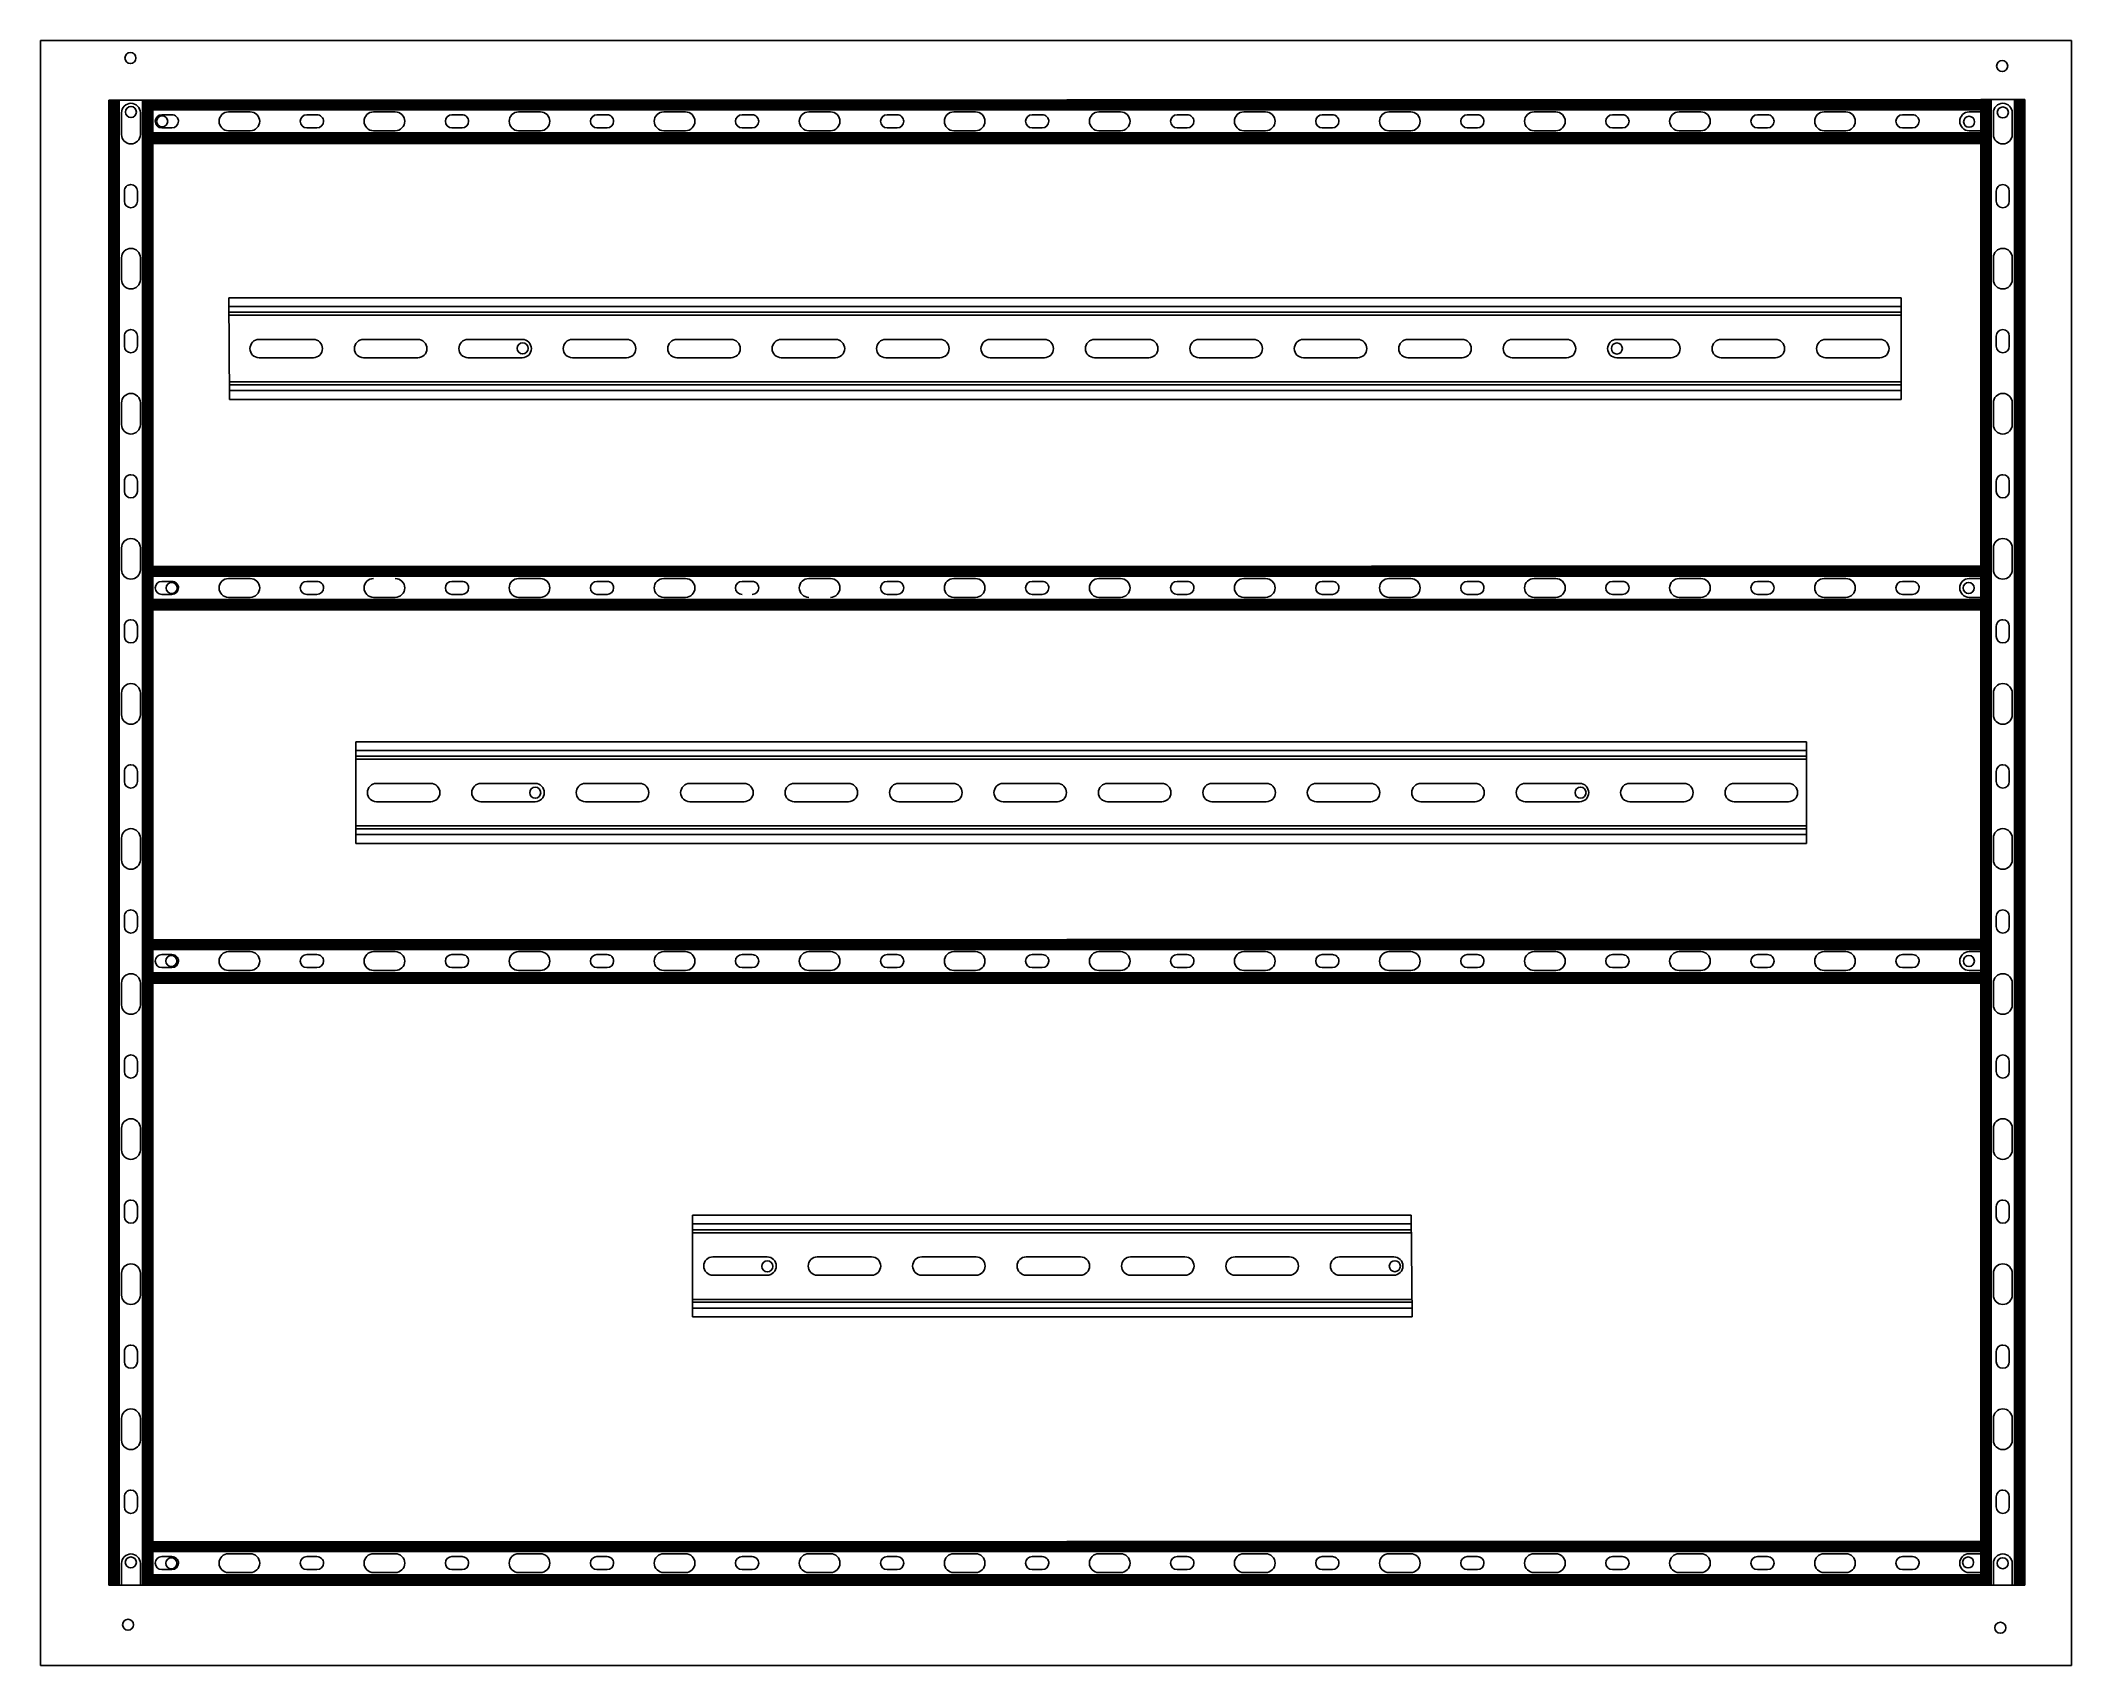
# Model space of a CAD drawing. Header units: inches. Extents: x 17 to 3130, y 15 to 659.
# Drawn here: x 17 to 717, y 99 to 659 of the extents above; entities that cross this region are included whole.
import ezdxf

# ---------------------------------------------------------------- set-up
doc = ezdxf.new("R2010")
doc.units = ezdxf.units.IN
doc.header["$MEASUREMENT"] = 0
doc.layers.add('MAIN-1', color=7, linetype='Continuous')
doc.layers.add('MAIN-2', color=7, linetype='Continuous')

msp = doc.modelspace()

# ---------------------------------------------------------------- linework, layer by layer
for p, q in [((55.89701, 638.44699), (40.69701, 638.44699)), ((55.89701, 638.41052), (685.89696, 638.66786)), ((55.89701, 638.44699), (55.89701, 623.49699)), ((685.89696, 638.66786), (701.11663, 638.67408)), ((685.89696, 638.66786), (685.91663, 623.49699)), ((82.27494, 535.27311), (82.03503, 570.27311)), ((658.51112, 570.27483), (658.448, 535.27483)), ((294.31665, 552.77311), (294.3166, 552.7551)), ((55.89701, 477.87671), (55.89701, 462.67671)), ((55.89701, 477.59024), (685.89696, 477.84758)), ((685.89696, 477.84758), (685.91663, 462.67671)), ((55.89701, 349.25919), (55.89701, 334.05919)), ((55.89701, 348.97272), (685.89696, 349.23007)), ((685.89696, 349.23007), (685.91663, 334.05919)), ((489.60484, 254.04604), (489.93219, 219.04604)), ((55.89701, 141.75919), (55.89701, 126.55919)), ((55.89701, 141.47272), (685.89696, 141.73007)), ((685.89696, 141.73007), (685.91663, 126.55919)), ((55.89701, 126.55919), (40.69701, 126.55919)), ((685.91663, 126.55919), (701.11663, 126.56278))]:
    msp.add_line(p, q)
at = {"color": 7, "linetype": 'Continuous', "lineweight": 25}
for p, q in [((82.03503, 570.27311), (294.36666, 570.27311)), ((82.05559, 567.27311), (294.35809, 567.27311)), ((294.24753, 570.27483), (658.51112, 570.27483)), ((294.25706, 567.27483), (658.50571, 567.27483)), ((82.0693, 565.27311), (294.35237, 565.27311)), ((82.07616, 564.27311), (294.34951, 564.27311)), ((294.26342, 565.27483), (658.5021, 565.27483)), ((294.26659, 564.27483), (658.5003, 564.27483)), ((92.46665, 555.92311), (111.16665, 555.92311)), ((128.46665, 555.92311), (147.16665, 555.92311)), ((164.46665, 555.92311), (183.16665, 555.92311)), ((200.46665, 555.92311), (219.16665, 555.92311)), ((236.46665, 555.92311), (255.16665, 555.92311)), ((272.46665, 555.92311), (291.16665, 555.92311)), ((308.45313, 555.92483), (327.15313, 555.92483)), ((344.45313, 555.92483), (363.15313, 555.92483)), ((380.45313, 555.92483), (399.15313, 555.92483)), ((416.45313, 555.92483), (435.15313, 555.92483)), ((452.45313, 555.92483), (471.15313, 555.92483)), ((488.45313, 555.92483), (507.15313, 555.92483)), ((524.45313, 555.92483), (543.15313, 555.92483)), ((560.45313, 555.92483), (579.15313, 555.92483)), ((596.45313, 555.92483), (615.15313, 555.92483)), ((632.45313, 555.92483), (651.15313, 555.92483)), ((111.16665, 549.62311), (92.46665, 549.62311)), ((147.16665, 549.62311), (128.46665, 549.62311)), ((183.16665, 549.62311), (164.46665, 549.62311)), ((219.16665, 549.62311), (200.46665, 549.62311)), ((255.16665, 549.62311), (236.46665, 549.62311)), ((291.16665, 549.62311), (272.46665, 549.62311)), ((327.15313, 549.62483), (308.45313, 549.62483)), ((363.15313, 549.62483), (344.45313, 549.62483)), ((399.15313, 549.62483), (380.45313, 549.62483)), ((435.15313, 549.62483), (416.45313, 549.62483)), ((471.15313, 549.62483), (452.45313, 549.62483)), ((507.15313, 549.62483), (488.45313, 549.62483)), ((543.15313, 549.62483), (524.45313, 549.62483)), ((579.15313, 549.62483), (560.45313, 549.62483)), ((615.15313, 549.62483), (596.45313, 549.62483)), ((651.15313, 549.62483), (632.45313, 549.62483)), ((82.23382, 541.27311), (294.28379, 541.27311)), ((82.24067, 540.27311), (294.28093, 540.27311)), ((294.33966, 541.27483), (658.45882, 541.27483)), ((294.34284, 540.27483), (658.45702, 540.27483)), ((82.25438, 538.27311), (294.27521, 538.27311)), ((82.27494, 535.27311), (294.26664, 535.27311)), ((294.34919, 538.27483), (658.45341, 538.27483)), ((294.35872, 535.27483), (658.448, 535.27483)), ((125.85711, 417.2441), (625.85711, 417.2441)), ((125.85711, 417.2441), (125.85711, 382.2441)), ((125.85711, 414.2441), (625.85711, 414.2441)), ((625.85711, 382.2441), (625.85711, 417.2441)), ((125.85711, 412.2441), (625.85711, 412.2441)), ((125.85711, 411.2441), (625.85711, 411.2441)), ((132.93211, 402.8941), (151.63211, 402.8941)), ((168.93211, 402.8941), (187.63211, 402.8941)), ((204.93211, 402.8941), (223.63211, 402.8941)), ((240.93211, 402.8941), (259.63211, 402.8941)), ((276.93211, 402.8941), (295.63211, 402.8941)), ((312.93211, 402.8941), (331.63211, 402.8941)), ((348.93211, 402.8941), (367.63211, 402.8941)), ((384.93211, 402.8941), (403.63211, 402.8941)), ((420.93211, 402.8941), (439.63211, 402.8941)), ((456.93211, 402.8941), (475.63211, 402.8941)), ((492.93211, 402.8941), (511.63211, 402.8941)), ((528.93211, 402.8941), (547.63211, 402.8941)), ((564.93211, 402.8941), (583.63211, 402.8941)), ((600.93211, 402.8941), (619.63211, 402.8941)), ((151.63211, 396.5941), (132.93211, 396.5941)), ((187.63211, 396.5941), (168.93211, 396.5941)), ((223.63211, 396.5941), (204.93211, 396.5941)), ((259.63211, 396.5941), (240.93211, 396.5941)), ((295.63211, 396.5941), (276.93211, 396.5941)), ((331.63211, 396.5941), (312.93211, 396.5941)), ((367.63211, 396.5941), (348.93211, 396.5941)), ((403.63211, 396.5941), (384.93211, 396.5941)), ((439.63211, 396.5941), (420.93211, 396.5941)), ((475.63211, 396.5941), (456.93211, 396.5941)), ((511.63211, 396.5941), (492.93211, 396.5941)), ((547.63211, 396.5941), (528.93211, 396.5941)), ((583.63211, 396.5941), (564.93211, 396.5941)), ((619.63211, 396.5941), (600.93211, 396.5941)), ((125.85711, 388.2441), (625.85711, 388.2441)), ((125.85711, 387.2441), (625.85711, 387.2441)), ((125.85711, 385.2441), (625.85711, 385.2441)), ((125.85711, 382.2441), (625.85711, 382.2441)), ((241.81524, 254.04604), (489.60484, 254.04604)), ((241.81524, 254.04604), (241.81524, 219.04604)), ((241.81524, 251.04604), (489.6329, 251.04604)), ((241.81524, 249.04604), (489.65161, 249.04604)), ((241.81524, 248.04604), (489.66096, 248.04604)), ((248.89024, 239.69604), (267.59024, 239.69604)), ((284.89024, 239.69604), (303.59024, 239.69604)), ((320.89024, 239.69604), (339.59024, 239.69604)), ((356.89024, 239.69604), (375.59024, 239.69604)), ((392.89024, 239.69604), (411.59024, 239.69604)), ((428.89024, 239.69604), (447.59024, 239.69604)), ((464.89024, 239.69604), (483.59024, 239.69604)), ((267.59024, 233.39604), (248.89024, 233.39604)), ((303.59024, 233.39604), (284.89024, 233.39604)), ((339.59024, 233.39604), (320.89024, 233.39604)), ((375.59024, 233.39604), (356.89024, 233.39604)), ((411.59024, 233.39604), (392.89024, 233.39604)), ((447.59024, 233.39604), (428.89024, 233.39604)), ((483.59024, 233.39604), (464.89024, 233.39604)), ((241.81524, 225.04604), (489.87607, 225.04604)), ((241.81524, 224.04604), (489.88543, 224.04604)), ((241.81524, 222.04604), (489.90413, 222.04604)), ((241.81524, 219.04604), (489.93219, 219.04604))]:
    msp.add_line(p, q, dxfattribs=at)
msp.add_lwpolyline([(17.1599, 658.91394), (717.1599, 658.91394), (717.1599, 98.91394), (17.1599, 98.91394)], close=True)
for centre in [(48.13458, 652.91665), (693.30095, 650.15943), (48.28485, 634.30848), (59.06186, 631.07994), (681.91125, 630.929), (693.52882, 634.1553), (183.30621, 552.84442), (560.48753, 552.7938), (62.34556, 470.24473), (681.73901, 470.25455), (187.64353, 399.69534), (547.96757, 399.72779), (62.23996, 341.67404), (681.8325, 341.67279), (267.66982, 236.4414), (483.95826, 236.50342), (48.25391, 134.40021), (62.21403, 134.10654), (681.5761, 134.39514), (693.4908, 134.12756), (47.31431, 112.91532), (692.69244, 111.87194)]:
    msp.add_circle(centre, 1.9)
for centre, start, end in [((92.46665, 552.77311), 90, 270), ((111.16665, 552.77311), 270, 90), ((128.46665, 552.77311), 90, 270), ((147.16665, 552.77311), 270, 90), ((164.46665, 552.77311), 90, 270), ((183.16665, 552.77311), 270, 90), ((200.46665, 552.77311), 90, 270), ((219.16665, 552.77311), 270, 90), ((236.46665, 552.77311), 90, 270), ((255.16665, 552.77311), 270, 90), ((272.46665, 552.77311), 90, 270), ((291.16665, 552.77311), 270, 90), ((308.45313, 552.77483), 90, 270), ((327.15313, 552.77483), 270, 90), ((344.45313, 552.77483), 90, 270), ((363.15313, 552.77483), 270, 90), ((380.45313, 552.77483), 90, 270), ((399.15313, 552.77483), 270, 90), ((416.45313, 552.77483), 90, 270), ((435.15313, 552.77483), 270, 90), ((452.45313, 552.77483), 90, 270), ((471.15313, 552.77483), 270, 90), ((488.45313, 552.77483), 90, 270), ((507.15313, 552.77483), 270, 90), ((524.45313, 552.77483), 90, 270), ((543.15313, 552.77483), 270, 90), ((560.45313, 552.77483), 90, 270), ((579.15313, 552.77483), 270, 90), ((596.45313, 552.77483), 90, 270), ((615.15313, 552.77483), 270, 90), ((632.45313, 552.77483), 90, 270), ((651.15313, 552.77483), 270, 90), ((132.93211, 399.7441), 90, 270), ((151.63211, 399.7441), 270, 90), ((168.93211, 399.7441), 90, 270), ((187.63211, 399.7441), 270, 90), ((204.93211, 399.7441), 90, 270), ((223.63211, 399.7441), 270, 90), ((240.93211, 399.7441), 90, 270), ((259.63211, 399.7441), 270, 90), ((276.93211, 399.7441), 90, 270), ((295.63211, 399.7441), 270, 90), ((312.93211, 399.7441), 90, 270), ((331.63211, 399.7441), 270, 90), ((348.93211, 399.7441), 90, 270), ((367.63211, 399.7441), 270, 90), ((384.93211, 399.7441), 90, 270), ((403.63211, 399.7441), 270, 90), ((420.93211, 399.7441), 90, 270), ((439.63211, 399.7441), 270, 90), ((456.93211, 399.7441), 90, 270), ((475.63211, 399.7441), 270, 90), ((492.93211, 399.7441), 90, 270), ((511.63211, 399.7441), 270, 90), ((528.93211, 399.7441), 90, 270), ((547.63211, 399.7441), 270, 90), ((564.93211, 399.7441), 90, 270), ((583.63211, 399.7441), 270, 90), ((600.93211, 399.7441), 90, 270), ((619.63211, 399.7441), 270, 90), ((248.89024, 236.54604), 90, 270), ((267.59024, 236.54604), 270, 90), ((284.89024, 236.54604), 90, 270), ((303.59024, 236.54604), 270, 90), ((320.89024, 236.54604), 90, 270), ((339.59024, 236.54604), 270, 90), ((356.89024, 236.54604), 90, 270), ((375.59024, 236.54604), 270, 90), ((392.89024, 236.54604), 90, 270), ((411.59024, 236.54604), 270, 90), ((428.89024, 236.54604), 90, 270), ((447.59024, 236.54604), 270, 90), ((464.89024, 236.54604), 90, 270), ((483.59024, 236.54604), 270, 90)]:
    msp.add_arc(centre, 3.15, start, end, dxfattribs=at)
at = {"layer": 'MAIN-1'}
for p, q in [((40.69701, 126.55919), (40.69701, 638.44699)), ((42.19701, 638.44699), (42.19701, 126.55919)), ((54.39701, 126.55919), (54.39701, 638.44699)), ((55.89701, 638.44699), (55.89701, 126.55919)), ((685.89887, 637.19699), (55.89701, 637.19699)), ((685.91663, 126.55919), (685.91663, 638.66787)), ((687.41663, 638.66849), (687.41663, 126.55955)), ((699.61663, 126.56243), (699.61663, 638.67347)), ((701.11663, 638.67408), (701.11663, 126.56278)), ((45.04701, 626.55919), (45.04701, 634.05919)), ((51.54701, 634.05919), (51.54701, 626.55919)), ((58.92829, 633.34699), (62.42829, 633.34699)), ((81.92829, 634.34699), (89.42829, 634.34699)), ((108.92829, 633.34699), (112.42829, 633.34699)), ((131.92829, 634.34699), (139.42829, 634.34699)), ((158.92829, 633.34699), (162.42829, 633.34699)), ((181.92829, 634.34699), (189.42829, 634.34699)), ((208.92829, 633.34699), (212.42829, 633.34699)), ((231.92829, 634.34699), (239.42829, 634.34699)), ((258.92829, 633.34699), (262.42829, 633.34699)), ((281.92829, 634.34699), (289.42829, 634.34699)), ((308.92829, 633.34699), (312.42829, 633.34699)), ((331.92829, 634.34699), (339.42829, 634.34699)), ((358.92829, 633.34699), (362.42829, 633.34699)), ((381.92829, 634.34699), (389.42829, 634.34699)), ((408.92829, 633.34699), (412.42829, 633.34699)), ((431.92829, 634.34699), (439.42829, 634.34699)), ((458.92829, 633.34699), (462.42829, 633.34699)), ((481.92829, 634.34699), (489.42829, 634.34699)), ((508.92829, 633.34699), (512.42829, 633.34699)), ((531.92829, 634.34699), (539.42829, 634.34699)), ((558.92829, 633.34699), (562.42829, 633.34699)), ((581.92829, 634.34699), (589.42829, 634.34699)), ((608.92829, 633.34699), (612.42829, 633.34699)), ((631.92829, 634.34699), (639.42829, 634.34699)), ((658.92829, 633.34699), (662.42829, 633.34699)), ((681.92829, 634.34699), (685.90256, 634.34699)), ((690.26663, 626.55919), (690.26663, 634.05919)), ((696.76663, 634.05919), (696.76663, 626.55919)), ((55.89701, 624.99699), (685.91468, 624.99699)), ((685.91663, 623.49699), (55.89701, 623.49699)), ((62.42829, 628.84699), (58.92829, 628.84699)), ((89.42829, 627.84699), (81.92829, 627.84699)), ((112.42829, 628.84699), (108.92829, 628.84699)), ((139.42829, 627.84699), (131.92829, 627.84699)), ((162.42829, 628.84699), (158.92829, 628.84699)), ((189.42829, 627.84699), (181.92829, 627.84699)), ((212.42829, 628.84699), (208.92829, 628.84699)), ((239.42829, 627.84699), (231.92829, 627.84699)), ((262.42829, 628.84699), (258.92829, 628.84699)), ((289.42829, 627.84699), (281.92829, 627.84699)), ((312.42829, 628.84699), (308.92829, 628.84699)), ((339.42829, 627.84699), (331.92829, 627.84699)), ((362.42829, 628.84699), (358.92829, 628.84699)), ((389.42829, 627.84699), (381.92829, 627.84699)), ((412.42829, 628.84699), (408.92829, 628.84699)), ((439.42829, 627.84699), (431.92829, 627.84699)), ((462.42829, 628.84699), (458.92829, 628.84699)), ((489.42829, 627.84699), (481.92829, 627.84699)), ((512.42829, 628.84699), (508.92829, 628.84699)), ((539.42829, 627.84699), (531.92829, 627.84699)), ((562.42829, 628.84699), (558.92829, 628.84699)), ((589.42829, 627.84699), (581.92829, 627.84699)), ((612.42829, 628.84699), (608.92829, 628.84699)), ((639.42829, 627.84699), (631.92829, 627.84699)), ((662.42829, 628.84699), (658.92829, 628.84699)), ((685.91099, 627.84699), (681.92829, 627.84699)), ((46.04701, 603.55919), (46.04701, 607.05919)), ((50.54701, 607.05919), (50.54701, 603.55919)), ((691.26663, 603.55919), (691.26663, 607.05919)), ((695.76663, 607.05919), (695.76663, 603.55919)), ((45.04701, 576.55919), (45.04701, 584.05919)), ((51.54701, 584.05919), (51.54701, 576.55919)), ((690.26663, 576.55919), (690.26663, 584.05919)), ((696.76663, 584.05919), (696.76663, 576.55919)), ((46.04701, 553.55919), (46.04701, 557.05919)), ((50.54701, 557.05919), (50.54701, 553.55919)), ((691.26663, 553.55919), (691.26663, 557.05919)), ((695.76663, 557.05919), (695.76663, 553.55919)), ((45.04701, 526.55919), (45.04701, 534.05919)), ((51.54701, 534.05919), (51.54701, 526.55919)), ((690.26663, 526.55919), (690.26663, 534.05919)), ((696.76663, 534.05919), (696.76663, 526.55919)), ((46.04701, 503.55919), (46.04701, 507.05919)), ((50.54701, 507.05919), (50.54701, 503.55919)), ((691.26663, 503.55919), (691.26663, 507.05919)), ((695.76663, 507.05919), (695.76663, 503.55919)), ((45.04701, 476.55919), (45.04701, 484.05919)), ((51.54701, 484.05919), (51.54701, 476.55919)), ((690.26663, 476.55919), (690.26663, 484.05919)), ((696.76663, 484.05919), (696.76663, 476.55919)), ((685.89887, 476.37671), (55.89701, 476.37671)), ((58.92829, 472.52671), (62.42829, 472.52671)), ((81.92829, 473.52671), (89.42829, 473.52671)), ((108.92829, 472.52671), (112.42829, 472.52671)), ((158.92829, 472.52671), (162.42829, 472.52671)), ((181.92829, 473.52671), (189.42829, 473.52671)), ((208.92829, 472.52671), (212.42829, 472.52671)), ((231.92829, 473.52671), (239.42829, 473.52671)), ((258.92829, 472.52671), (262.42829, 472.52671)), ((281.92829, 473.52671), (289.42829, 473.52671)), ((308.92829, 472.52671), (312.42829, 472.52671)), ((331.92829, 473.52671), (339.42829, 473.52671)), ((358.92829, 472.52671), (362.42829, 472.52671)), ((381.92829, 473.52671), (389.42829, 473.52671)), ((408.92829, 472.52671), (412.42829, 472.52671)), ((431.92829, 473.52671), (439.42829, 473.52671)), ((458.92829, 472.52671), (462.42829, 472.52671)), ((481.92829, 473.52671), (489.42829, 473.52671)), ((508.92829, 472.52671), (512.42829, 472.52671)), ((531.92829, 473.52671), (539.42829, 473.52671)), ((558.92829, 472.52671), (562.42829, 472.52671)), ((581.92829, 473.52671), (589.42829, 473.52671)), ((608.92829, 472.52671), (612.42829, 472.52671)), ((631.92829, 473.52671), (639.42829, 473.52671)), ((658.92829, 472.52671), (662.42829, 472.52671)), ((681.92829, 473.52671), (685.90256, 473.52671)), ((55.89701, 464.17671), (685.91468, 464.17671)), ((685.91663, 462.67671), (55.89701, 462.67671)), ((62.42829, 468.02671), (58.92829, 468.02671)), ((89.42829, 467.02671), (81.92829, 467.02671)), ((112.42829, 468.02671), (108.92829, 468.02671)), ((139.42829, 467.02671), (131.92829, 467.02671)), ((162.42829, 468.02671), (158.92829, 468.02671)), ((189.42829, 467.02671), (181.92829, 467.02671)), ((212.42829, 468.02671), (208.92829, 468.02671)), ((239.42829, 467.02671), (231.92829, 467.02671)), ((312.42829, 468.02671), (308.92829, 468.02671)), ((339.42829, 467.02671), (331.92829, 467.02671)), ((362.42829, 468.02671), (358.92829, 468.02671)), ((389.42829, 467.02671), (381.92829, 467.02671)), ((412.42829, 468.02671), (408.92829, 468.02671)), ((439.42829, 467.02671), (431.92829, 467.02671)), ((462.42829, 468.02671), (458.92829, 468.02671)), ((489.42829, 467.02671), (481.92829, 467.02671)), ((512.42829, 468.02671), (508.92829, 468.02671)), ((539.42829, 467.02671), (531.92829, 467.02671)), ((562.42829, 468.02671), (558.92829, 468.02671)), ((589.42829, 467.02671), (581.92829, 467.02671)), ((612.42829, 468.02671), (608.92829, 468.02671)), ((639.42829, 467.02671), (631.92829, 467.02671)), ((662.42829, 468.02671), (658.92829, 468.02671)), ((685.91099, 467.02671), (681.92829, 467.02671)), ((46.04701, 453.55919), (46.04701, 457.05919)), ((50.54701, 457.05919), (50.54701, 453.55919)), ((691.26663, 453.55919), (691.26663, 457.05919)), ((695.76663, 457.05919), (695.76663, 453.55919)), ((45.04701, 426.55919), (45.04701, 434.05919)), ((51.54701, 434.05919), (51.54701, 426.55919)), ((690.26663, 426.55919), (690.26663, 434.05919)), ((696.76663, 434.05919), (696.76663, 426.55919)), ((46.04701, 403.55919), (46.04701, 407.05919)), ((50.54701, 407.05919), (50.54701, 403.55919)), ((691.26663, 403.55919), (691.26663, 407.05919)), ((695.76663, 407.05919), (695.76663, 403.55919)), ((45.04701, 376.55919), (45.04701, 384.05919)), ((51.54701, 384.05919), (51.54701, 376.55919)), ((690.26663, 376.55919), (690.26663, 384.05919)), ((696.76663, 384.05919), (696.76663, 376.55919)), ((46.04701, 353.55919), (46.04701, 357.05919)), ((50.54701, 357.05919), (50.54701, 353.55919)), ((691.26663, 353.55919), (691.26663, 357.05919)), ((695.76663, 357.05919), (695.76663, 353.55919)), ((685.89887, 347.75919), (55.89701, 347.75919)), ((58.92829, 343.90919), (62.42829, 343.90919)), ((81.92829, 344.90919), (89.42829, 344.90919)), ((108.92829, 343.90919), (112.42829, 343.90919)), ((131.92829, 344.90919), (139.42829, 344.90919)), ((158.92829, 343.90919), (162.42829, 343.90919)), ((181.92829, 344.90919), (189.42829, 344.90919)), ((208.92829, 343.90919), (212.42829, 343.90919)), ((231.92829, 344.90919), (239.42829, 344.90919)), ((258.92829, 343.90919), (262.42829, 343.90919)), ((281.92829, 344.90919), (289.42829, 344.90919)), ((308.92829, 343.90919), (312.42829, 343.90919)), ((331.92829, 344.90919), (339.42829, 344.90919)), ((358.92829, 343.90919), (362.42829, 343.90919)), ((381.92829, 344.90919), (389.42829, 344.90919)), ((408.92829, 343.90919), (412.42829, 343.90919)), ((431.92829, 344.90919), (439.42829, 344.90919)), ((458.92829, 343.90919), (462.42829, 343.90919)), ((481.92829, 344.90919), (489.42829, 344.90919)), ((508.92829, 343.90919), (512.42829, 343.90919)), ((531.92829, 344.90919), (539.42829, 344.90919)), ((558.92829, 343.90919), (562.42829, 343.90919)), ((581.92829, 344.90919), (589.42829, 344.90919)), ((608.92829, 343.90919), (612.42829, 343.90919)), ((631.92829, 344.90919), (639.42829, 344.90919)), ((658.92829, 343.90919), (662.42829, 343.90919)), ((681.92829, 344.90919), (685.90256, 344.90919)), ((62.42829, 339.40919), (58.92829, 339.40919)), ((89.42829, 338.40919), (81.92829, 338.40919)), ((112.42829, 339.40919), (108.92829, 339.40919)), ((139.42829, 338.40919), (131.92829, 338.40919)), ((162.42829, 339.40919), (158.92829, 339.40919)), ((189.42829, 338.40919), (181.92829, 338.40919)), ((212.42829, 339.40919), (208.92829, 339.40919)), ((239.42829, 338.40919), (231.92829, 338.40919)), ((262.42829, 339.40919), (258.92829, 339.40919)), ((289.42829, 338.40919), (281.92829, 338.40919)), ((312.42829, 339.40919), (308.92829, 339.40919)), ((339.42829, 338.40919), (331.92829, 338.40919)), ((362.42829, 339.40919), (358.92829, 339.40919)), ((389.42829, 338.40919), (381.92829, 338.40919)), ((412.42829, 339.40919), (408.92829, 339.40919)), ((439.42829, 338.40919), (431.92829, 338.40919)), ((462.42829, 339.40919), (458.92829, 339.40919)), ((489.42829, 338.40919), (481.92829, 338.40919)), ((512.42829, 339.40919), (508.92829, 339.40919)), ((539.42829, 338.40919), (531.92829, 338.40919)), ((562.42829, 339.40919), (558.92829, 339.40919)), ((589.42829, 338.40919), (581.92829, 338.40919)), ((612.42829, 339.40919), (608.92829, 339.40919)), ((639.42829, 338.40919), (631.92829, 338.40919)), ((662.42829, 339.40919), (658.92829, 339.40919)), ((685.91099, 338.40919), (681.92829, 338.40919)), ((45.04701, 326.55919), (45.04701, 334.05919)), ((51.54701, 334.05919), (51.54701, 326.55919)), ((55.89701, 335.55919), (685.91468, 335.55919)), ((685.91663, 334.05919), (55.89701, 334.05919)), ((690.26663, 326.55919), (690.26663, 334.05919)), ((696.76663, 334.05919), (696.76663, 326.55919)), ((46.04701, 303.55919), (46.04701, 307.05919)), ((50.54701, 307.05919), (50.54701, 303.55919)), ((691.26663, 303.55919), (691.26663, 307.05919)), ((695.76663, 307.05919), (695.76663, 303.55919)), ((45.04701, 276.55919), (45.04701, 284.05919)), ((51.54701, 284.05919), (51.54701, 276.55919)), ((690.26663, 276.55919), (690.26663, 284.05919)), ((696.76663, 284.05919), (696.76663, 276.55919)), ((46.04701, 253.55919), (46.04701, 257.05919)), ((50.54701, 257.05919), (50.54701, 253.55919)), ((691.26663, 253.55919), (691.26663, 257.05919)), ((695.76663, 257.05919), (695.76663, 253.55919)), ((45.04701, 226.55919), (45.04701, 234.05919)), ((51.54701, 234.05919), (51.54701, 226.55919)), ((690.26663, 226.55919), (690.26663, 234.05919)), ((696.76663, 234.05919), (696.76663, 226.55919)), ((46.04701, 203.55919), (46.04701, 207.05919)), ((50.54701, 207.05919), (50.54701, 203.55919)), ((691.26663, 203.55919), (691.26663, 207.05919)), ((695.76663, 207.05919), (695.76663, 203.55919)), ((45.04701, 176.55919), (45.04701, 184.05919)), ((51.54701, 184.05919), (51.54701, 176.55919)), ((690.26663, 176.55919), (690.26663, 184.05919)), ((696.76663, 184.05919), (696.76663, 176.55919)), ((46.04701, 153.55919), (46.04701, 157.05919)), ((50.54701, 157.05919), (50.54701, 153.55919)), ((691.26663, 153.55919), (691.26663, 157.05919)), ((695.76663, 157.05919), (695.76663, 153.55919)), ((685.89887, 140.25919), (55.89701, 140.25919)), ((45.04701, 126.55919), (45.04701, 134.05919)), ((51.54701, 134.05919), (51.54701, 126.55919)), ((58.92829, 136.40919), (62.42829, 136.40919)), ((81.92829, 137.40919), (89.42829, 137.40919)), ((108.92829, 136.40919), (112.42829, 136.40919)), ((131.92829, 137.40919), (139.42829, 137.40919)), ((158.92829, 136.40919), (162.42829, 136.40919)), ((181.92829, 137.40919), (189.42829, 137.40919)), ((208.92829, 136.40919), (212.42829, 136.40919)), ((231.92829, 137.40919), (239.42829, 137.40919)), ((258.92829, 136.40919), (262.42829, 136.40919)), ((281.92829, 137.40919), (289.42829, 137.40919)), ((308.92829, 136.40919), (312.42829, 136.40919)), ((331.92829, 137.40919), (339.42829, 137.40919)), ((358.92829, 136.40919), (362.42829, 136.40919)), ((381.92829, 137.40919), (389.42829, 137.40919)), ((408.92829, 136.40919), (412.42829, 136.40919)), ((431.92829, 137.40919), (439.42829, 137.40919)), ((458.92829, 136.40919), (462.42829, 136.40919)), ((481.92829, 137.40919), (489.42829, 137.40919)), ((508.92829, 136.40919), (512.42829, 136.40919)), ((531.92829, 137.40919), (539.42829, 137.40919)), ((558.92829, 136.40919), (562.42829, 136.40919)), ((581.92829, 137.40919), (589.42829, 137.40919)), ((608.92829, 136.40919), (612.42829, 136.40919)), ((631.92829, 137.40919), (639.42829, 137.40919)), ((658.92829, 136.40919), (662.42829, 136.40919)), ((681.92829, 137.40919), (685.90256, 137.40919)), ((690.26663, 126.55919), (690.26663, 134.05919)), ((696.76663, 134.05919), (696.76663, 126.55919)), ((55.89701, 128.05919), (685.91468, 128.05919)), ((685.91663, 126.55919), (55.89701, 126.55919)), ((62.42829, 131.90919), (58.92829, 131.90919)), ((89.42829, 130.90919), (81.92829, 130.90919)), ((112.42829, 131.90919), (108.92829, 131.90919)), ((139.42829, 130.90919), (131.92829, 130.90919)), ((162.42829, 131.90919), (158.92829, 131.90919)), ((189.42829, 130.90919), (181.92829, 130.90919)), ((212.42829, 131.90919), (208.92829, 131.90919)), ((239.42829, 130.90919), (231.92829, 130.90919)), ((262.42829, 131.90919), (258.92829, 131.90919)), ((289.42829, 130.90919), (281.92829, 130.90919)), ((312.42829, 131.90919), (308.92829, 131.90919)), ((339.42829, 130.90919), (331.92829, 130.90919)), ((362.42829, 131.90919), (358.92829, 131.90919)), ((389.42829, 130.90919), (381.92829, 130.90919)), ((412.42829, 131.90919), (408.92829, 131.90919)), ((439.42829, 130.90919), (431.92829, 130.90919)), ((462.42829, 131.90919), (458.92829, 131.90919)), ((489.42829, 130.90919), (481.92829, 130.90919)), ((512.42829, 131.90919), (508.92829, 131.90919)), ((539.42829, 130.90919), (531.92829, 130.90919)), ((562.42829, 131.90919), (558.92829, 131.90919)), ((589.42829, 130.90919), (581.92829, 130.90919)), ((612.42829, 131.90919), (608.92829, 131.90919)), ((639.42829, 130.90919), (631.92829, 130.90919)), ((662.42829, 131.90919), (658.92829, 131.90919)), ((685.91099, 130.90919), (681.92829, 130.90919))]:
    msp.add_line(p, q, dxfattribs=at)
for centre, radius, start, end in [((48.29701, 634.05919), 3.25, 89.99998128, 180.00001985), ((48.29701, 634.05919), 3.25, 0, 89.99998128), ((693.51663, 634.05919), 3.25, 89.99998128, 180.00001985), ((693.51663, 634.05919), 3.25, 0, 89.99998128), ((58.92829, 631.09699), 2.25, 90.00001985, 180.00001872), ((58.92829, 631.09699), 2.25, 180.00001872, 270), ((62.42829, 631.09699), 2.25, 359.99998128, 90.00001985), ((62.42829, 631.09699), 2.25, 270, 359.99998128), ((81.92829, 631.09699), 3.25, 90.00001985, 180.00001872), ((81.92829, 631.09699), 3.25, 180.00001872, 270), ((89.42829, 631.09699), 3.25, 359.99998128, 90.00001985), ((89.42829, 631.09699), 3.25, 270, 359.99998128), ((108.92829, 631.09699), 2.25, 90.00001985, 180.00001872), ((108.92829, 631.09699), 2.25, 180.00001872, 270), ((112.42829, 631.09699), 2.25, 359.99998128, 90.00001985), ((112.42829, 631.09699), 2.25, 270, 359.99998128), ((131.92829, 631.09699), 3.25, 90.00001985, 180.00001872), ((131.92829, 631.09699), 3.25, 180.00001872, 270), ((139.42829, 631.09699), 3.25, 359.99998128, 90.00001985), ((139.42829, 631.09699), 3.25, 270, 359.99998128), ((158.92829, 631.09699), 2.25, 90.00001985, 180.00001872), ((158.92829, 631.09699), 2.25, 180.00001872, 270), ((162.42829, 631.09699), 2.25, 359.99998128, 90.00001985), ((162.42829, 631.09699), 2.25, 270, 359.99998128), ((181.92829, 631.09699), 3.25, 90.00001985, 180.00001872), ((181.92829, 631.09699), 3.25, 180.00001872, 270), ((189.42829, 631.09699), 3.25, 359.99998128, 90.00001985), ((189.42829, 631.09699), 3.25, 270, 359.99998128), ((208.92829, 631.09699), 2.25, 90.00001985, 180.00001872), ((208.92829, 631.09699), 2.25, 180.00001872, 270), ((212.42829, 631.09699), 2.25, 359.99998128, 90.00001985), ((212.42829, 631.09699), 2.25, 270, 359.99998128), ((231.92829, 631.09699), 3.25, 90.00001985, 180.00001872), ((231.92829, 631.09699), 3.25, 180.00001872, 270), ((239.42829, 631.09699), 3.25, 359.99998128, 90.00001985), ((239.42829, 631.09699), 3.25, 270, 359.99998128), ((258.92829, 631.09699), 2.25, 90.00001985, 180.00001872), ((258.92829, 631.09699), 2.25, 180.00001872, 270), ((262.42829, 631.09699), 2.25, 359.99998128, 90.00001985), ((262.42829, 631.09699), 2.25, 270, 359.99998128), ((281.92829, 631.09699), 3.25, 90.00001985, 180.00001872), ((281.92829, 631.09699), 3.25, 180.00001872, 270), ((289.42829, 631.09699), 3.25, 359.99998128, 90.00001985), ((289.42829, 631.09699), 3.25, 270, 359.99998128), ((308.92829, 631.09699), 2.25, 90.00001985, 180.00001872), ((308.92829, 631.09699), 2.25, 180.00001872, 270), ((312.42829, 631.09699), 2.25, 359.99998128, 90.00001985), ((312.42829, 631.09699), 2.25, 270, 359.99998128), ((331.92829, 631.09699), 3.25, 90.00001985, 180.00001872), ((331.92829, 631.09699), 3.25, 180.00001872, 270), ((339.42829, 631.09699), 3.25, 359.99998128, 90.00001985), ((339.42829, 631.09699), 3.25, 270, 359.99998128), ((358.92829, 631.09699), 2.25, 90.00001985, 180.00001872), ((358.92829, 631.09699), 2.25, 180.00001872, 270), ((362.42829, 631.09699), 2.25, 359.99998128, 90.00001985), ((362.42829, 631.09699), 2.25, 270, 359.99998128), ((381.92829, 631.09699), 3.25, 90.00001985, 180.00001872), ((381.92829, 631.09699), 3.25, 180.00001872, 270), ((389.42829, 631.09699), 3.25, 359.99998128, 90.00001985), ((389.42829, 631.09699), 3.25, 270, 359.99998128), ((408.92829, 631.09699), 2.25, 90.00001985, 180.00001872), ((408.92829, 631.09699), 2.25, 180.00001872, 270), ((412.42829, 631.09699), 2.25, 359.99998128, 90.00001985), ((412.42829, 631.09699), 2.25, 270, 359.99998128), ((431.92829, 631.09699), 3.25, 90.00001985, 180.00001872), ((431.92829, 631.09699), 3.25, 180.00001872, 270), ((439.42829, 631.09699), 3.25, 359.99998128, 90.00001985), ((439.42829, 631.09699), 3.25, 270, 359.99998128), ((458.92829, 631.09699), 2.25, 90.00001985, 180.00001872), ((458.92829, 631.09699), 2.25, 180.00001872, 270), ((462.42829, 631.09699), 2.25, 359.99998128, 90.00001985), ((462.42829, 631.09699), 2.25, 270, 359.99998128), ((481.92829, 631.09699), 3.25, 90.00001985, 180.00001872), ((481.92829, 631.09699), 3.25, 180.00001872, 270), ((489.42829, 631.09699), 3.25, 359.99998128, 90.00001985), ((489.42829, 631.09699), 3.25, 270, 359.99998128), ((508.92829, 631.09699), 2.25, 90.00001985, 180.00001872), ((508.92829, 631.09699), 2.25, 180.00001872, 270), ((512.42829, 631.09699), 2.25, 359.99998128, 90.00001985), ((512.42829, 631.09699), 2.25, 270, 359.99998128), ((531.92829, 631.09699), 3.25, 90.00001985, 180.00001872), ((531.92829, 631.09699), 3.25, 180.00001872, 270), ((539.42829, 631.09699), 3.25, 359.99998128, 90.00001985), ((539.42829, 631.09699), 3.25, 270, 359.99998128), ((558.92829, 631.09699), 2.25, 90.00001985, 180.00001872), ((558.92829, 631.09699), 2.25, 180.00001872, 270), ((562.42829, 631.09699), 2.25, 359.99998128, 90.00001985), ((562.42829, 631.09699), 2.25, 270, 359.99998128), ((581.92829, 631.09699), 3.25, 90.00001985, 180.00001872), ((581.92829, 631.09699), 3.25, 180.00001872, 270), ((589.42829, 631.09699), 3.25, 359.99998128, 90.00001985), ((589.42829, 631.09699), 3.25, 270, 359.99998128), ((608.92829, 631.09699), 2.25, 90.00001985, 180.00001872), ((608.92829, 631.09699), 2.25, 180.00001872, 270), ((612.42829, 631.09699), 2.25, 359.99998128, 90.00001985), ((612.42829, 631.09699), 2.25, 270, 359.99998128), ((631.92829, 631.09699), 3.25, 90.00001985, 180.00001872), ((631.92829, 631.09699), 3.25, 180.00001872, 270), ((639.42829, 631.09699), 3.25, 359.99998128, 90.00001985), ((639.42829, 631.09699), 3.25, 270, 359.99998128), ((658.92829, 631.09699), 2.25, 90.00001985, 180.00001872), ((658.92829, 631.09699), 2.25, 180.00001872, 270), ((662.42829, 631.09699), 2.25, 359.99998128, 90.00001985), ((662.42829, 631.09699), 2.25, 270, 359.99998128), ((681.92829, 631.09699), 3.25, 90.00001985, 180.00001872), ((681.92829, 631.09699), 3.25, 180.00001872, 270), ((48.29701, 626.55919), 3.25, 180.00001985, 270.00001872), ((48.29701, 626.55919), 3.25, 270.00001872, 0), ((693.51663, 626.55919), 3.25, 180.00001985, 270.00001872), ((693.51663, 626.55919), 3.25, 270.00001872, 0), ((48.29701, 607.05919), 2.25, 89.99998128, 180.00001985), ((48.29701, 607.05919), 2.25, 0, 89.99998128), ((693.51663, 607.05919), 2.25, 89.99998128, 180.00001985), ((693.51663, 607.05919), 2.25, 0, 89.99998128), ((48.29701, 603.55919), 2.25, 180.00001985, 270.00001872), ((48.29701, 603.55919), 2.25, 270.00001872, 0), ((693.51663, 603.55919), 2.25, 180.00001985, 270.00001872), ((693.51663, 603.55919), 2.25, 270.00001872, 0), ((48.29701, 584.05919), 3.25, 89.99998128, 180.00001985), ((48.29701, 584.05919), 3.25, 0, 89.99998128), ((693.51663, 584.05919), 3.25, 89.99998128, 180.00001985), ((693.51663, 584.05919), 3.25, 0, 89.99998128), ((48.29701, 576.55919), 3.25, 180.00001985, 270.00001872), ((48.29701, 576.55919), 3.25, 270.00001872, 0), ((693.51663, 576.55919), 3.25, 180.00001985, 270.00001872), ((693.51663, 576.55919), 3.25, 270.00001872, 0), ((48.29701, 557.05919), 2.25, 89.99998128, 180.00001985), ((48.29701, 553.55919), 2.25, 180.00001985, 270.00001872), ((48.29701, 557.05919), 2.25, 0, 89.99998128), ((48.29701, 553.55919), 2.25, 270.00001872, 0), ((693.51663, 557.05919), 2.25, 89.99998128, 180.00001985), ((693.51663, 553.55919), 2.25, 180.00001985, 270.00001872), ((693.51663, 557.05919), 2.25, 0, 89.99998128), ((693.51663, 553.55919), 2.25, 270.00001872, 0), ((48.29701, 534.05919), 3.25, 89.99998128, 180.00001985), ((48.29701, 534.05919), 3.25, 0, 89.99998128), ((693.51663, 534.05919), 3.25, 89.99998128, 180.00001985), ((693.51663, 534.05919), 3.25, 0, 89.99998128), ((48.29701, 526.55919), 3.25, 180.00001985, 270.00001872), ((48.29701, 526.55919), 3.25, 270.00001872, 0), ((693.51663, 526.55919), 3.25, 180.00001985, 270.00001872), ((693.51663, 526.55919), 3.25, 270.00001872, 0), ((48.29701, 507.05919), 2.25, 89.99998128, 180.00001985), ((48.29701, 507.05919), 2.25, 0, 89.99998128), ((693.51663, 507.05919), 2.25, 89.99998128, 180.00001985), ((693.51663, 507.05919), 2.25, 0, 89.99998128), ((48.29701, 503.55919), 2.25, 180.00001985, 270.00001872), ((48.29701, 503.55919), 2.25, 270.00001872, 0), ((693.51663, 503.55919), 2.25, 180.00001985, 270.00001872), ((693.51663, 503.55919), 2.25, 270.00001872, 0), ((48.29701, 484.05919), 3.25, 89.99998128, 180.00001985), ((48.29701, 484.05919), 3.25, 0, 89.99998128), ((693.51663, 484.05919), 3.25, 89.99998128, 180.00001985), ((693.51663, 484.05919), 3.25, 0, 89.99998128), ((48.29701, 476.55919), 3.25, 180.00001985, 270.00001872), ((48.29701, 476.55919), 3.25, 270.00001872, 0), ((693.51663, 476.55919), 3.25, 180.00001985, 270.00001872), ((693.51663, 476.55919), 3.25, 270.00001872, 0), ((58.92829, 470.27671), 2.25, 90.00001985, 180.00001872), ((58.92829, 470.27671), 2.25, 180.00001872, 270), ((62.42829, 470.27671), 2.25, 359.99998128, 90.00001985), ((62.42829, 470.27671), 2.25, 270, 359.99998128), ((81.92829, 470.27671), 3.25, 90.00001985, 180.00001872), ((81.92829, 470.27671), 3.25, 180.00001872, 270), ((89.42829, 470.27671), 3.25, 359.99998128, 90.00001985), ((89.42829, 470.27671), 3.25, 270, 359.99998128), ((108.92829, 470.27671), 2.25, 90.00001985, 180.00001872), ((108.92829, 470.27671), 2.25, 180.00001872, 270), ((112.42829, 470.27671), 2.25, 359.99998128, 90.00001985), ((112.42829, 470.27671), 2.25, 270, 359.99998128), ((131.92829, 470.27671), 3.25, 90.00001985, 180.00001872), ((131.92829, 470.27671), 3.25, 180.00001872, 270), ((139.42829, 470.27671), 3.25, 359.99998128, 90.00001985), ((139.42829, 470.27671), 3.25, 270, 359.99998128), ((158.92829, 470.27671), 2.25, 90.00001985, 180.00001872), ((158.92829, 470.27671), 2.25, 180.00001872, 270), ((162.42829, 470.27671), 2.25, 359.99998128, 90.00001985), ((162.42829, 470.27671), 2.25, 270, 359.99998128), ((181.92829, 470.27671), 3.25, 90.00001985, 180.00001872), ((181.92829, 470.27671), 3.25, 180.00001872, 270), ((189.42829, 470.27671), 3.25, 359.99998128, 90.00001985), ((189.42829, 470.27671), 3.25, 270, 359.99998128), ((208.92829, 470.27671), 2.25, 90.00001985, 180.00001872), ((208.92829, 470.27671), 2.25, 180.00001872, 270), ((212.42829, 470.27671), 2.25, 359.99998128, 90.00001985), ((212.42829, 470.27671), 2.25, 270, 359.99998128), ((231.92829, 470.27671), 3.25, 90.00001985, 180.00001872), ((231.92829, 470.27671), 3.25, 180.00001872, 270), ((239.42829, 470.27671), 3.25, 359.99998128, 90.00001985), ((239.42829, 470.27671), 3.25, 270, 359.99998128), ((258.92829, 470.27671), 2.25, 90.00001985, 180.00001872), ((258.92829, 470.27671), 2.25, 180.00001872, 270), ((262.42829, 470.27671), 2.25, 359.99998128, 90.00001985), ((262.42829, 470.27671), 2.25, 270, 359.99998128), ((281.92829, 470.27671), 3.25, 90.00001985, 180.00001872), ((281.92829, 470.27671), 3.25, 180.00001872, 270), ((289.42829, 470.27671), 3.25, 359.99998128, 90.00001985), ((289.42829, 470.27671), 3.25, 270, 359.99998128), ((308.92829, 470.27671), 2.25, 90.00001985, 180.00001872), ((308.92829, 470.27671), 2.25, 180.00001872, 270), ((312.42829, 470.27671), 2.25, 359.99998128, 90.00001985), ((312.42829, 470.27671), 2.25, 270, 359.99998128), ((331.92829, 470.27671), 3.25, 90.00001985, 180.00001872), ((331.92829, 470.27671), 3.25, 180.00001872, 270), ((339.42829, 470.27671), 3.25, 359.99998128, 90.00001985), ((339.42829, 470.27671), 3.25, 270, 359.99998128), ((358.92829, 470.27671), 2.25, 90.00001985, 180.00001872), ((358.92829, 470.27671), 2.25, 180.00001872, 270), ((362.42829, 470.27671), 2.25, 359.99998128, 90.00001985), ((362.42829, 470.27671), 2.25, 270, 359.99998128), ((381.92829, 470.27671), 3.25, 90.00001985, 180.00001872), ((381.92829, 470.27671), 3.25, 180.00001872, 270), ((389.42829, 470.27671), 3.25, 359.99998128, 90.00001985), ((389.42829, 470.27671), 3.25, 270, 359.99998128), ((408.92829, 470.27671), 2.25, 90.00001985, 180.00001872), ((408.92829, 470.27671), 2.25, 180.00001872, 270), ((412.42829, 470.27671), 2.25, 359.99998128, 90.00001985), ((412.42829, 470.27671), 2.25, 270, 359.99998128), ((431.92829, 470.27671), 3.25, 90.00001985, 180.00001872), ((431.92829, 470.27671), 3.25, 180.00001872, 270), ((439.42829, 470.27671), 3.25, 359.99998128, 90.00001985), ((439.42829, 470.27671), 3.25, 270, 359.99998128), ((458.92829, 470.27671), 2.25, 90.00001985, 180.00001872), ((458.92829, 470.27671), 2.25, 180.00001872, 270), ((462.42829, 470.27671), 2.25, 359.99998128, 90.00001985), ((462.42829, 470.27671), 2.25, 270, 359.99998128), ((481.92829, 470.27671), 3.25, 90.00001985, 180.00001872), ((481.92829, 470.27671), 3.25, 180.00001872, 270), ((489.42829, 470.27671), 3.25, 359.99998128, 90.00001985), ((489.42829, 470.27671), 3.25, 270, 359.99998128), ((508.92829, 470.27671), 2.25, 90.00001985, 180.00001872), ((508.92829, 470.27671), 2.25, 180.00001872, 270), ((512.42829, 470.27671), 2.25, 359.99998128, 90.00001985), ((512.42829, 470.27671), 2.25, 270, 359.99998128), ((531.92829, 470.27671), 3.25, 90.00001985, 180.00001872), ((531.92829, 470.27671), 3.25, 180.00001872, 270), ((539.42829, 470.27671), 3.25, 359.99998128, 90.00001985), ((539.42829, 470.27671), 3.25, 270, 359.99998128), ((558.92829, 470.27671), 2.25, 90.00001985, 180.00001872), ((558.92829, 470.27671), 2.25, 180.00001872, 270), ((562.42829, 470.27671), 2.25, 359.99998128, 90.00001985), ((562.42829, 470.27671), 2.25, 270, 359.99998128), ((581.92829, 470.27671), 3.25, 90.00001985, 180.00001872), ((581.92829, 470.27671), 3.25, 180.00001872, 270), ((589.42829, 470.27671), 3.25, 359.99998128, 90.00001985), ((589.42829, 470.27671), 3.25, 270, 359.99998128), ((608.92829, 470.27671), 2.25, 90.00001985, 180.00001872), ((608.92829, 470.27671), 2.25, 180.00001872, 270), ((612.42829, 470.27671), 2.25, 359.99998128, 90.00001985), ((612.42829, 470.27671), 2.25, 270, 359.99998128), ((631.92829, 470.27671), 3.25, 90.00001985, 180.00001872), ((631.92829, 470.27671), 3.25, 180.00001872, 270), ((639.42829, 470.27671), 3.25, 359.99998128, 90.00001985), ((639.42829, 470.27671), 3.25, 270, 359.99998128), ((658.92829, 470.27671), 2.25, 90.00001985, 180.00001872), ((658.92829, 470.27671), 2.25, 180.00001872, 270), ((662.42829, 470.27671), 2.25, 359.99998128, 90.00001985), ((662.42829, 470.27671), 2.25, 270, 359.99998128), ((681.92829, 470.27671), 3.25, 90.00001985, 180.00001872), ((681.92829, 470.27671), 3.25, 180.00001872, 270), ((48.29701, 457.05919), 2.25, 89.99998128, 180.00001985), ((48.29701, 457.05919), 2.25, 0, 89.99998128), ((693.51663, 457.05919), 2.25, 89.99998128, 180.00001985), ((693.51663, 457.05919), 2.25, 0, 89.99998128), ((48.29701, 453.55919), 2.25, 180.00001985, 270.00001872), ((48.29701, 453.55919), 2.25, 270.00001872, 0), ((693.51663, 453.55919), 2.25, 180.00001985, 270.00001872), ((693.51663, 453.55919), 2.25, 270.00001872, 0), ((48.29701, 434.05919), 3.25, 89.99998128, 180.00001985), ((48.29701, 434.05919), 3.25, 0, 89.99998128), ((693.51663, 434.05919), 3.25, 89.99998128, 180.00001985), ((693.51663, 434.05919), 3.25, 0, 89.99998128), ((48.29701, 426.55919), 3.25, 180.00001985, 270.00001872), ((48.29701, 426.55919), 3.25, 270.00001872, 0), ((693.51663, 426.55919), 3.25, 180.00001985, 270.00001872), ((693.51663, 426.55919), 3.25, 270.00001872, 0), ((48.29701, 407.05919), 2.25, 89.99998128, 180.00001985), ((48.29701, 407.05919), 2.25, 0, 89.99998128), ((693.51663, 407.05919), 2.25, 89.99998128, 180.00001985), ((693.51663, 407.05919), 2.25, 0, 89.99998128), ((48.29701, 403.55919), 2.25, 180.00001985, 270.00001872), ((48.29701, 403.55919), 2.25, 270.00001872, 0), ((693.51663, 403.55919), 2.25, 180.00001985, 270.00001872), ((693.51663, 403.55919), 2.25, 270.00001872, 0), ((48.29701, 384.05919), 3.25, 89.99998128, 180.00001985), ((48.29701, 384.05919), 3.25, 0, 89.99998128), ((693.51663, 384.05919), 3.25, 89.99998128, 180.00001985), ((693.51663, 384.05919), 3.25, 0, 89.99998128), ((48.29701, 376.55919), 3.25, 180.00001985, 270.00001872), ((48.29701, 376.55919), 3.25, 270.00001872, 0), ((693.51663, 376.55919), 3.25, 180.00001985, 270.00001872), ((693.51663, 376.55919), 3.25, 270.00001872, 0), ((48.29701, 357.05919), 2.25, 89.99998128, 180.00001985), ((48.29701, 357.05919), 2.25, 0, 89.99998128), ((693.51663, 357.05919), 2.25, 89.99998128, 180.00001985), ((693.51663, 357.05919), 2.25, 0, 89.99998128), ((48.29701, 353.55919), 2.25, 180.00001985, 270.00001872), ((48.29701, 353.55919), 2.25, 270.00001872, 0), ((693.51663, 353.55919), 2.25, 180.00001985, 270.00001872), ((693.51663, 353.55919), 2.25, 270.00001872, 0), ((58.92829, 341.65919), 2.25, 90.00001985, 180.00001872), ((62.42829, 341.65919), 2.25, 359.99998128, 90.00001985), ((81.92829, 341.65919), 3.25, 90.00001985, 180.00001872), ((89.42829, 341.65919), 3.25, 359.99998128, 90.00001985), ((108.92829, 341.65919), 2.25, 90.00001985, 180.00001872), ((112.42829, 341.65919), 2.25, 359.99998128, 90.00001985), ((131.92829, 341.65919), 3.25, 90.00001985, 180.00001872), ((139.42829, 341.65919), 3.25, 359.99998128, 90.00001985), ((158.92829, 341.65919), 2.25, 90.00001985, 180.00001872), ((162.42829, 341.65919), 2.25, 359.99998128, 90.00001985), ((181.92829, 341.65919), 3.25, 90.00001985, 180.00001872), ((189.42829, 341.65919), 3.25, 359.99998128, 90.00001985), ((208.92829, 341.65919), 2.25, 90.00001985, 180.00001872), ((212.42829, 341.65919), 2.25, 359.99998128, 90.00001985), ((231.92829, 341.65919), 3.25, 90.00001985, 180.00001872), ((239.42829, 341.65919), 3.25, 359.99998128, 90.00001985), ((258.92829, 341.65919), 2.25, 90.00001985, 180.00001872), ((262.42829, 341.65919), 2.25, 359.99998128, 90.00001985), ((281.92829, 341.65919), 3.25, 90.00001985, 180.00001872), ((289.42829, 341.65919), 3.25, 359.99998128, 90.00001985), ((308.92829, 341.65919), 2.25, 90.00001985, 180.00001872), ((312.42829, 341.65919), 2.25, 359.99998128, 90.00001985), ((331.92829, 341.65919), 3.25, 90.00001985, 180.00001872), ((339.42829, 341.65919), 3.25, 359.99998128, 90.00001985), ((358.92829, 341.65919), 2.25, 90.00001985, 180.00001872), ((362.42829, 341.65919), 2.25, 359.99998128, 90.00001985), ((381.92829, 341.65919), 3.25, 90.00001985, 180.00001872), ((389.42829, 341.65919), 3.25, 359.99998128, 90.00001985), ((408.92829, 341.65919), 2.25, 90.00001985, 180.00001872), ((412.42829, 341.65919), 2.25, 359.99998128, 90.00001985), ((431.92829, 341.65919), 3.25, 90.00001985, 180.00001872), ((439.42829, 341.65919), 3.25, 359.99998128, 90.00001985), ((458.92829, 341.65919), 2.25, 90.00001985, 180.00001872), ((462.42829, 341.65919), 2.25, 359.99998128, 90.00001985), ((481.92829, 341.65919), 3.25, 90.00001985, 180.00001872), ((489.42829, 341.65919), 3.25, 359.99998128, 90.00001985), ((508.92829, 341.65919), 2.25, 90.00001985, 180.00001872), ((512.42829, 341.65919), 2.25, 359.99998128, 90.00001985), ((531.92829, 341.65919), 3.25, 90.00001985, 180.00001872), ((539.42829, 341.65919), 3.25, 359.99998128, 90.00001985), ((558.92829, 341.65919), 2.25, 90.00001985, 180.00001872), ((562.42829, 341.65919), 2.25, 359.99998128, 90.00001985), ((581.92829, 341.65919), 3.25, 90.00001985, 180.00001872), ((589.42829, 341.65919), 3.25, 359.99998128, 90.00001985), ((608.92829, 341.65919), 2.25, 90.00001985, 180.00001872), ((612.42829, 341.65919), 2.25, 359.99998128, 90.00001985), ((631.92829, 341.65919), 3.25, 90.00001985, 180.00001872), ((639.42829, 341.65919), 3.25, 359.99998128, 90.00001985), ((658.92829, 341.65919), 2.25, 90.00001985, 180.00001872), ((662.42829, 341.65919), 2.25, 359.99998128, 90.00001985), ((681.92829, 341.65919), 3.25, 90.00001985, 180.00001872), ((48.29701, 334.05919), 3.25, 89.99998128, 180.00001985), ((48.29701, 334.05919), 3.25, 0, 89.99998128), ((58.92829, 341.65919), 2.25, 180.00001872, 270), ((62.42829, 341.65919), 2.25, 270, 359.99998128), ((81.92829, 341.65919), 3.25, 180.00001872, 270), ((89.42829, 341.65919), 3.25, 270, 359.99998128), ((108.92829, 341.65919), 2.25, 180.00001872, 270), ((112.42829, 341.65919), 2.25, 270, 359.99998128), ((131.92829, 341.65919), 3.25, 180.00001872, 270), ((139.42829, 341.65919), 3.25, 270, 359.99998128), ((158.92829, 341.65919), 2.25, 180.00001872, 270), ((162.42829, 341.65919), 2.25, 270, 359.99998128), ((181.92829, 341.65919), 3.25, 180.00001872, 270), ((189.42829, 341.65919), 3.25, 270, 359.99998128), ((208.92829, 341.65919), 2.25, 180.00001872, 270), ((212.42829, 341.65919), 2.25, 270, 359.99998128), ((231.92829, 341.65919), 3.25, 180.00001872, 270), ((239.42829, 341.65919), 3.25, 270, 359.99998128), ((258.92829, 341.65919), 2.25, 180.00001872, 270), ((262.42829, 341.65919), 2.25, 270, 359.99998128), ((281.92829, 341.65919), 3.25, 180.00001872, 270), ((289.42829, 341.65919), 3.25, 270, 359.99998128), ((308.92829, 341.65919), 2.25, 180.00001872, 270), ((312.42829, 341.65919), 2.25, 270, 359.99998128), ((331.92829, 341.65919), 3.25, 180.00001872, 270), ((339.42829, 341.65919), 3.25, 270, 359.99998128), ((358.92829, 341.65919), 2.25, 180.00001872, 270), ((362.42829, 341.65919), 2.25, 270, 359.99998128), ((381.92829, 341.65919), 3.25, 180.00001872, 270), ((389.42829, 341.65919), 3.25, 270, 359.99998128), ((408.92829, 341.65919), 2.25, 180.00001872, 270), ((412.42829, 341.65919), 2.25, 270, 359.99998128), ((431.92829, 341.65919), 3.25, 180.00001872, 270), ((439.42829, 341.65919), 3.25, 270, 359.99998128), ((458.92829, 341.65919), 2.25, 180.00001872, 270), ((462.42829, 341.65919), 2.25, 270, 359.99998128), ((481.92829, 341.65919), 3.25, 180.00001872, 270), ((489.42829, 341.65919), 3.25, 270, 359.99998128), ((508.92829, 341.65919), 2.25, 180.00001872, 270), ((512.42829, 341.65919), 2.25, 270, 359.99998128), ((531.92829, 341.65919), 3.25, 180.00001872, 270), ((539.42829, 341.65919), 3.25, 270, 359.99998128), ((558.92829, 341.65919), 2.25, 180.00001872, 270), ((562.42829, 341.65919), 2.25, 270, 359.99998128), ((581.92829, 341.65919), 3.25, 180.00001872, 270), ((589.42829, 341.65919), 3.25, 270, 359.99998128), ((608.92829, 341.65919), 2.25, 180.00001872, 270), ((612.42829, 341.65919), 2.25, 270, 359.99998128), ((631.92829, 341.65919), 3.25, 180.00001872, 270), ((639.42829, 341.65919), 3.25, 270, 359.99998128), ((658.92829, 341.65919), 2.25, 180.00001872, 270), ((662.42829, 341.65919), 2.25, 270, 359.99998128), ((681.92829, 341.65919), 3.25, 180.00001872, 270), ((693.51663, 334.05919), 3.25, 89.99998128, 180.00001985), ((693.51663, 334.05919), 3.25, 0, 89.99998128), ((48.29701, 326.55919), 3.25, 180.00001985, 270.00001872), ((48.29701, 326.55919), 3.25, 270.00001872, 0), ((693.51663, 326.55919), 3.25, 180.00001985, 270.00001872), ((693.51663, 326.55919), 3.25, 270.00001872, 0), ((48.29701, 307.05919), 2.25, 89.99998128, 180.00001985), ((48.29701, 307.05919), 2.25, 0, 89.99998128), ((693.51663, 307.05919), 2.25, 89.99998128, 180.00001985), ((693.51663, 307.05919), 2.25, 0, 89.99998128), ((48.29701, 303.55919), 2.25, 180.00001985, 270.00001872), ((48.29701, 303.55919), 2.25, 270.00001872, 0), ((693.51663, 303.55919), 2.25, 180.00001985, 270.00001872), ((693.51663, 303.55919), 2.25, 270.00001872, 0), ((48.29701, 284.05919), 3.25, 89.99998128, 180.00001985), ((48.29701, 284.05919), 3.25, 0, 89.99998128), ((693.51663, 284.05919), 3.25, 89.99998128, 180.00001985), ((693.51663, 284.05919), 3.25, 0, 89.99998128), ((48.29701, 276.55919), 3.25, 180.00001985, 270.00001872), ((48.29701, 276.55919), 3.25, 270.00001872, 0), ((693.51663, 276.55919), 3.25, 180.00001985, 270.00001872), ((693.51663, 276.55919), 3.25, 270.00001872, 0), ((48.29701, 257.05919), 2.25, 89.99998128, 180.00001985), ((48.29701, 257.05919), 2.25, 0, 89.99998128), ((693.51663, 257.05919), 2.25, 89.99998128, 180.00001985), ((693.51663, 257.05919), 2.25, 0, 89.99998128), ((48.29701, 253.55919), 2.25, 180.00001985, 270.00001872), ((48.29701, 253.55919), 2.25, 270.00001872, 0), ((693.51663, 253.55919), 2.25, 180.00001985, 270.00001872), ((693.51663, 253.55919), 2.25, 270.00001872, 0), ((48.29701, 234.05919), 3.25, 89.99998128, 180.00001985), ((48.29701, 234.05919), 3.25, 0, 89.99998128), ((693.51663, 234.05919), 3.25, 89.99998128, 180.00001985), ((693.51663, 234.05919), 3.25, 0, 89.99998128), ((48.29701, 226.55919), 3.25, 180.00001985, 270.00001872), ((48.29701, 226.55919), 3.25, 270.00001872, 0), ((693.51663, 226.55919), 3.25, 180.00001985, 270.00001872), ((693.51663, 226.55919), 3.25, 270.00001872, 0), ((48.29701, 207.05919), 2.25, 89.99998128, 180.00001985), ((48.29701, 203.55919), 2.25, 180.00001985, 270.00001872), ((48.29701, 207.05919), 2.25, 0, 89.99998128), ((48.29701, 203.55919), 2.25, 270.00001872, 0), ((693.51663, 207.05919), 2.25, 89.99998128, 180.00001985), ((693.51663, 203.55919), 2.25, 180.00001985, 270.00001872), ((693.51663, 207.05919), 2.25, 0, 89.99998128), ((693.51663, 203.55919), 2.25, 270.00001872, 0), ((48.29701, 184.05919), 3.25, 89.99998128, 180.00001985), ((48.29701, 184.05919), 3.25, 0, 89.99998128), ((693.51663, 184.05919), 3.25, 89.99998128, 180.00001985), ((693.51663, 184.05919), 3.25, 0, 89.99998128), ((48.29701, 176.55919), 3.25, 180.00001985, 270.00001872), ((48.29701, 176.55919), 3.25, 270.00001872, 0), ((693.51663, 176.55919), 3.25, 180.00001985, 270.00001872), ((693.51663, 176.55919), 3.25, 270.00001872, 0), ((48.29701, 157.05919), 2.25, 89.99998128, 180.00001985), ((48.29701, 157.05919), 2.25, 0, 89.99998128), ((693.51663, 157.05919), 2.25, 89.99998128, 180.00001985), ((693.51663, 157.05919), 2.25, 0, 89.99998128), ((48.29701, 153.55919), 2.25, 180.00001985, 270.00001872), ((48.29701, 153.55919), 2.25, 270.00001872, 0), ((693.51663, 153.55919), 2.25, 180.00001985, 270.00001872), ((693.51663, 153.55919), 2.25, 270.00001872, 0), ((48.29701, 134.05919), 3.25, 89.99998128, 180.00001985), ((48.29701, 134.05919), 3.25, 0, 89.99998128), ((58.92829, 134.15919), 2.25, 90.00001985, 180.00001872), ((58.92829, 134.15919), 2.25, 180.00001872, 270), ((62.42829, 134.15919), 2.25, 359.99998128, 90.00001985), ((62.42829, 134.15919), 2.25, 270, 359.99998128), ((81.92829, 134.15919), 3.25, 90.00001985, 180.00001872), ((81.92829, 134.15919), 3.25, 180.00001872, 270), ((89.42829, 134.15919), 3.25, 359.99998128, 90.00001985), ((89.42829, 134.15919), 3.25, 270, 359.99998128), ((108.92829, 134.15919), 2.25, 90.00001985, 180.00001872), ((108.92829, 134.15919), 2.25, 180.00001872, 270), ((112.42829, 134.15919), 2.25, 359.99998128, 90.00001985), ((112.42829, 134.15919), 2.25, 270, 359.99998128), ((131.92829, 134.15919), 3.25, 90.00001985, 180.00001872), ((131.92829, 134.15919), 3.25, 180.00001872, 270), ((139.42829, 134.15919), 3.25, 359.99998128, 90.00001985), ((139.42829, 134.15919), 3.25, 270, 359.99998128), ((158.92829, 134.15919), 2.25, 90.00001985, 180.00001872), ((158.92829, 134.15919), 2.25, 180.00001872, 270), ((162.42829, 134.15919), 2.25, 359.99998128, 90.00001985), ((162.42829, 134.15919), 2.25, 270, 359.99998128), ((181.92829, 134.15919), 3.25, 90.00001985, 180.00001872), ((181.92829, 134.15919), 3.25, 180.00001872, 270), ((189.42829, 134.15919), 3.25, 359.99998128, 90.00001985), ((189.42829, 134.15919), 3.25, 270, 359.99998128), ((208.92829, 134.15919), 2.25, 90.00001985, 180.00001872), ((208.92829, 134.15919), 2.25, 180.00001872, 270), ((212.42829, 134.15919), 2.25, 359.99998128, 90.00001985), ((212.42829, 134.15919), 2.25, 270, 359.99998128), ((231.92829, 134.15919), 3.25, 90.00001985, 180.00001872), ((231.92829, 134.15919), 3.25, 180.00001872, 270), ((239.42829, 134.15919), 3.25, 359.99998128, 90.00001985), ((239.42829, 134.15919), 3.25, 270, 359.99998128), ((258.92829, 134.15919), 2.25, 90.00001985, 180.00001872), ((258.92829, 134.15919), 2.25, 180.00001872, 270), ((262.42829, 134.15919), 2.25, 359.99998128, 90.00001985), ((262.42829, 134.15919), 2.25, 270, 359.99998128), ((281.92829, 134.15919), 3.25, 90.00001985, 180.00001872), ((281.92829, 134.15919), 3.25, 180.00001872, 270), ((289.42829, 134.15919), 3.25, 359.99998128, 90.00001985), ((289.42829, 134.15919), 3.25, 270, 359.99998128), ((308.92829, 134.15919), 2.25, 90.00001985, 180.00001872), ((308.92829, 134.15919), 2.25, 180.00001872, 270), ((312.42829, 134.15919), 2.25, 359.99998128, 90.00001985), ((312.42829, 134.15919), 2.25, 270, 359.99998128), ((331.92829, 134.15919), 3.25, 90.00001985, 180.00001872), ((331.92829, 134.15919), 3.25, 180.00001872, 270), ((339.42829, 134.15919), 3.25, 359.99998128, 90.00001985), ((339.42829, 134.15919), 3.25, 270, 359.99998128), ((358.92829, 134.15919), 2.25, 90.00001985, 180.00001872), ((358.92829, 134.15919), 2.25, 180.00001872, 270), ((362.42829, 134.15919), 2.25, 359.99998128, 90.00001985), ((362.42829, 134.15919), 2.25, 270, 359.99998128), ((381.92829, 134.15919), 3.25, 90.00001985, 180.00001872), ((381.92829, 134.15919), 3.25, 180.00001872, 270), ((389.42829, 134.15919), 3.25, 359.99998128, 90.00001985), ((389.42829, 134.15919), 3.25, 270, 359.99998128), ((408.92829, 134.15919), 2.25, 90.00001985, 180.00001872), ((408.92829, 134.15919), 2.25, 180.00001872, 270), ((412.42829, 134.15919), 2.25, 359.99998128, 90.00001985), ((412.42829, 134.15919), 2.25, 270, 359.99998128), ((431.92829, 134.15919), 3.25, 90.00001985, 180.00001872), ((431.92829, 134.15919), 3.25, 180.00001872, 270), ((439.42829, 134.15919), 3.25, 359.99998128, 90.00001985), ((439.42829, 134.15919), 3.25, 270, 359.99998128), ((458.92829, 134.15919), 2.25, 90.00001985, 180.00001872), ((458.92829, 134.15919), 2.25, 180.00001872, 270), ((462.42829, 134.15919), 2.25, 359.99998128, 90.00001985), ((462.42829, 134.15919), 2.25, 270, 359.99998128), ((481.92829, 134.15919), 3.25, 90.00001985, 180.00001872), ((481.92829, 134.15919), 3.25, 180.00001872, 270), ((489.42829, 134.15919), 3.25, 359.99998128, 90.00001985), ((489.42829, 134.15919), 3.25, 270, 359.99998128), ((508.92829, 134.15919), 2.25, 90.00001985, 180.00001872), ((508.92829, 134.15919), 2.25, 180.00001872, 270), ((512.42829, 134.15919), 2.25, 359.99998128, 90.00001985), ((512.42829, 134.15919), 2.25, 270, 359.99998128), ((531.92829, 134.15919), 3.25, 90.00001985, 180.00001872), ((531.92829, 134.15919), 3.25, 180.00001872, 270), ((539.42829, 134.15919), 3.25, 359.99998128, 90.00001985), ((539.42829, 134.15919), 3.25, 270, 359.99998128), ((558.92829, 134.15919), 2.25, 90.00001985, 180.00001872), ((558.92829, 134.15919), 2.25, 180.00001872, 270), ((562.42829, 134.15919), 2.25, 359.99998128, 90.00001985), ((562.42829, 134.15919), 2.25, 270, 359.99998128), ((581.92829, 134.15919), 3.25, 90.00001985, 180.00001872), ((581.92829, 134.15919), 3.25, 180.00001872, 270), ((589.42829, 134.15919), 3.25, 359.99998128, 90.00001985), ((589.42829, 134.15919), 3.25, 270, 359.99998128), ((608.92829, 134.15919), 2.25, 90.00001985, 180.00001872), ((608.92829, 134.15919), 2.25, 180.00001872, 270), ((612.42829, 134.15919), 2.25, 359.99998128, 90.00001985), ((612.42829, 134.15919), 2.25, 270, 359.99998128), ((631.92829, 134.15919), 3.25, 90.00001985, 180.00001872), ((631.92829, 134.15919), 3.25, 180.00001872, 270), ((639.42829, 134.15919), 3.25, 359.99998128, 90.00001985), ((639.42829, 134.15919), 3.25, 270, 359.99998128), ((658.92829, 134.15919), 2.25, 90.00001985, 180.00001872), ((658.92829, 134.15919), 2.25, 180.00001872, 270), ((662.42829, 134.15919), 2.25, 359.99998128, 90.00001985), ((662.42829, 134.15919), 2.25, 270, 359.99998128), ((681.92829, 134.15919), 3.25, 90.00001985, 180.00001872), ((681.92829, 134.15919), 3.25, 180.00001872, 270), ((693.51663, 134.05919), 3.25, 89.99998128, 180.00001985), ((693.51663, 134.05919), 3.25, 0, 89.99998128)]:
    msp.add_arc(centre, radius, start, end, dxfattribs=at)
at = {"layer": 'MAIN-2'}
for p, q in [((40.94701, 126.55919), (40.94701, 638.44699)), ((40.98349, 126.55919), (40.98349, 638.44699)), ((41.12379, 638.44699), (41.12379, 126.55919)), ((41.49701, 638.44699), (41.49701, 126.55919)), ((41.69701, 126.55919), (41.69701, 638.44699)), ((41.78349, 638.44699), (41.78349, 126.55919)), ((41.92379, 126.55919), (41.92379, 638.44699)), ((42.01335, 126.55919), (42.01335, 638.44699)), ((42.13068, 638.44699), (42.13068, 126.55919)), ((42.20455, 638.44699), (42.20455, 126.55919)), ((42.55811, 126.55919), (42.55811, 638.44699)), ((42.77024, 126.55919), (42.77024, 638.44699)), ((42.77024, 638.44699), (42.77024, 126.55919)), ((42.84346, 638.44699), (42.84346, 126.55919)), ((42.99701, 126.55919), (42.99701, 638.44699)), ((43.06335, 126.55919), (43.06335, 638.44699)), ((43.4254, 638.44699), (43.4254, 126.55919)), ((43.47978, 638.44699), (43.47978, 126.55919)), ((43.49701, 638.44699), (43.49701, 126.55919)), ((44.01054, 126.55919), (44.01054, 638.44699)), ((44.28308, 126.55919), (44.28308, 638.44699)), ((52.31095, 638.44699), (52.31095, 126.55919)), ((52.58349, 638.44699), (52.58349, 126.55919)), ((53.09701, 638.44699), (53.09701, 126.55919)), ((53.11425, 126.55919), (53.11425, 638.44699)), ((53.16863, 126.55919), (53.16863, 638.44699)), ((53.53068, 638.44699), (53.53068, 126.55919)), ((53.59701, 638.44699), (53.59701, 126.55919)), ((53.75057, 638.44699), (53.75057, 126.55919)), ((53.82379, 638.44699), (53.82379, 126.55919)), ((53.82379, 126.55919), (53.82379, 638.44699)), ((54.03592, 638.44699), (54.03592, 126.55919)), ((54.38948, 126.55919), (54.38948, 638.44699)), ((54.46335, 126.55919), (54.46335, 638.44699)), ((54.58068, 638.44699), (54.58068, 126.55919)), ((54.67024, 638.44699), (54.67024, 126.55919)), ((54.81054, 126.55919), (54.81054, 638.44699)), ((54.89701, 638.44699), (54.89701, 126.55919)), ((55.09701, 126.55919), (55.09701, 638.44699)), ((55.47024, 126.55919), (55.47024, 638.44699)), ((55.61054, 638.44699), (55.61054, 126.55919)), ((55.64701, 638.44699), (55.64701, 126.55919)), ((55.89701, 638.44699), (685.89725, 638.44699)), ((55.89701, 638.41052), (685.8973, 638.41052)), ((685.89748, 638.27021), (55.89701, 638.27021)), ((685.89796, 637.89699), (55.89701, 637.89699)), ((55.89701, 637.69699), (685.89822, 637.69699)), ((685.89833, 637.61052), (55.89701, 637.61052)), ((55.89701, 637.47021), (685.89851, 637.47021)), ((55.89701, 637.38065), (685.89863, 637.38065)), ((685.89878, 637.26333), (55.89701, 637.26333)), ((685.89888, 637.18945), (55.89701, 637.18945)), ((686.16663, 126.55925), (686.16663, 638.66797)), ((686.2031, 126.55926), (686.2031, 638.66799)), ((686.34341, 638.66805), (686.34341, 126.55929)), ((686.71663, 638.6682), (686.71663, 126.55938)), ((686.91663, 126.55943), (686.91663, 638.66828)), ((687.0031, 638.66832), (687.0031, 126.55945)), ((687.14341, 126.55948), (687.14341, 638.66837)), ((687.23297, 126.5595), (687.23297, 638.66841)), ((687.35029, 638.66846), (687.35029, 126.55953)), ((687.42417, 638.66849), (687.42417, 126.55955)), ((687.77772, 126.55963), (687.77772, 638.66863)), ((687.98985, 126.55968), (687.98985, 638.66872)), ((687.98985, 638.66872), (687.98985, 126.55968)), ((688.06308, 638.66875), (688.06308, 126.5597)), ((688.21663, 126.55974), (688.21663, 638.66881)), ((688.28297, 126.55975), (688.28297, 638.66884)), ((688.64501, 638.66899), (688.64501, 126.55984)), ((688.6994, 638.66901), (688.6994, 126.55985)), ((688.71663, 638.66902), (688.71663, 126.55985)), ((689.23016, 126.55997), (689.23016, 638.66923)), ((689.5027, 126.56004), (689.5027, 638.66934)), ((697.53056, 638.67262), (697.53056, 126.56193)), ((697.8031, 638.67273), (697.8031, 126.562)), ((698.31663, 638.67294), (698.31663, 126.56212)), ((698.33386, 126.56212), (698.33386, 638.67294)), ((698.38825, 126.56214), (698.38825, 638.67297)), ((698.75029, 638.67311), (698.75029, 126.56222)), ((698.81663, 638.67314), (698.81663, 126.56224)), ((698.97018, 638.6732), (698.97018, 126.56227)), ((699.04341, 638.67323), (699.04341, 126.56229)), ((699.04341, 126.56229), (699.04341, 638.67323)), ((699.25554, 638.67332), (699.25554, 126.56234)), ((699.60909, 126.56242), (699.60909, 638.67347)), ((699.68297, 126.56244), (699.68297, 638.6735)), ((699.80029, 638.67354), (699.80029, 126.56247)), ((699.88985, 638.67358), (699.88985, 126.56249)), ((700.03016, 126.56252), (700.03016, 638.67364)), ((700.11663, 638.67367), (700.11663, 126.56254)), ((700.31663, 126.56259), (700.31663, 638.67375)), ((700.68985, 126.56268), (700.68985, 638.67391)), ((700.83016, 638.67396), (700.83016, 126.56271)), ((700.86663, 638.67398), (700.86663, 126.56272)), ((55.89701, 636.8359), (685.89934, 636.8359)), ((685.89961, 636.62377), (55.89701, 636.62377)), ((685.89971, 636.55054), (55.89701, 636.55054)), ((55.89701, 636.39699), (685.89991, 636.39699)), ((55.89701, 636.33065), (685.89999, 636.33065)), ((685.90046, 635.96861), (55.89701, 635.96861)), ((685.90053, 635.91422), (55.89701, 635.91422)), ((685.90055, 635.89699), (55.89701, 635.89699)), ((55.89701, 635.38347), (685.90122, 635.38347)), ((55.89701, 635.11092), (685.90157, 635.11092)), ((685.91198, 627.08306), (55.89701, 627.08306)), ((685.91233, 626.81052), (55.89701, 626.81052)), ((685.913, 626.29699), (55.89701, 626.29699)), ((55.89701, 626.27976), (685.91302, 626.27976)), ((55.89701, 626.22537), (685.91309, 626.22537)), ((685.91356, 625.86333), (55.89701, 625.86333)), ((685.91365, 625.79699), (55.89701, 625.79699)), ((685.91385, 625.64344), (55.89701, 625.64344)), ((55.89701, 625.57021), (685.91394, 625.57021)), ((685.91422, 625.35808), (55.89701, 625.35808)), ((55.89701, 625.00453), (685.91468, 625.00453)), ((55.89701, 624.93065), (685.91477, 624.93065)), ((685.91492, 624.81333), (55.89701, 624.81333)), ((685.91504, 624.72377), (55.89701, 624.72377)), ((55.89701, 624.58347), (685.91522, 624.58347)), ((685.91533, 624.49699), (55.89701, 624.49699)), ((55.89701, 624.29699), (685.91559, 624.29699)), ((55.89701, 623.92377), (685.91608, 623.92377)), ((685.91626, 623.78347), (55.89701, 623.78347)), ((685.91631, 623.74699), (55.89701, 623.74699)), ((55.89701, 477.62671), (685.89725, 477.62671)), ((685.89748, 477.44993), (55.89701, 477.44993)), ((685.89796, 477.07671), (55.89701, 477.07671)), ((55.89701, 476.87671), (685.89822, 476.87671)), ((685.89833, 476.79024), (55.89701, 476.79024)), ((55.89701, 476.64993), (685.89851, 476.64993)), ((55.89701, 476.56037), (685.89863, 476.56037)), ((685.89878, 476.44305), (55.89701, 476.44305)), ((55.89701, 476.01562), (685.89934, 476.01562)), ((685.89961, 475.80349), (55.89701, 475.80349)), ((685.89971, 475.73026), (55.89701, 475.73026)), ((55.89701, 475.57671), (685.89991, 475.57671)), ((685.90046, 475.14833), (55.89701, 475.14833)), ((685.90053, 475.09394), (55.89701, 475.09394)), ((685.90055, 475.07671), (55.89701, 475.07671)), ((55.89701, 474.56318), (685.90122, 474.56318)), ((55.89701, 474.29064), (685.90157, 474.29064)), ((685.91198, 466.26278), (55.89701, 466.26278)), ((685.91233, 465.99024), (55.89701, 465.99024)), ((685.913, 465.47671), (55.89701, 465.47671)), ((55.89701, 465.45948), (685.91302, 465.45948)), ((55.89701, 465.40509), (685.91309, 465.40509)), ((685.91356, 465.04305), (55.89701, 465.04305)), ((685.91365, 464.97671), (55.89701, 464.97671)), ((685.91385, 464.82316), (55.89701, 464.82316)), ((55.89701, 464.74993), (685.91394, 464.74993)), ((685.91422, 464.5378), (55.89701, 464.5378)), ((55.89701, 464.18425), (685.91468, 464.18425)), ((55.89701, 464.11037), (685.91477, 464.11037)), ((685.91492, 463.99305), (55.89701, 463.99305)), ((685.91504, 463.90349), (55.89701, 463.90349)), ((55.89701, 463.76318), (685.91522, 463.76318)), ((685.91533, 463.67671), (55.89701, 463.67671)), ((55.89701, 463.47671), (685.91559, 463.47671)), ((55.89701, 463.10349), (685.91608, 463.10349)), ((685.91626, 462.96318), (55.89701, 462.96318)), ((685.91631, 462.92671), (55.89701, 462.92671)), ((55.89701, 349.00919), (685.89725, 349.00919)), ((55.89701, 348.97272), (685.8973, 348.97272)), ((685.89748, 348.83242), (55.89701, 348.83242)), ((685.89796, 348.45919), (55.89701, 348.45919)), ((55.89701, 348.25919), (685.89822, 348.25919)), ((685.89833, 348.17272), (55.89701, 348.17272)), ((55.89701, 348.03242), (685.89851, 348.03242)), ((55.89701, 347.94286), (685.89863, 347.94286)), ((685.89878, 347.82553), (55.89701, 347.82553)), ((685.89888, 347.75165), (55.89701, 347.75165)), ((55.89701, 347.3981), (685.89934, 347.3981)), ((55.89701, 347.18597), (685.89961, 347.18597)), ((685.89961, 347.18597), (55.89701, 347.18597)), ((685.89971, 347.11275), (55.89701, 347.11275)), ((55.89701, 346.95919), (685.89991, 346.95919)), ((55.89701, 346.89286), (685.89999, 346.89286)), ((685.90046, 346.53081), (55.89701, 346.53081)), ((685.90053, 346.47643), (55.89701, 346.47643)), ((685.90055, 346.45919), (55.89701, 346.45919)), ((55.89701, 345.94567), (685.90122, 345.94567)), ((55.89701, 345.67313), (685.90157, 345.67313)), ((685.91198, 337.64526), (55.89701, 337.64526)), ((685.91233, 337.37272), (55.89701, 337.37272)), ((685.913, 336.85919), (55.89701, 336.85919)), ((55.89701, 336.84196), (685.91302, 336.84196)), ((55.89701, 336.78757), (685.91309, 336.78757)), ((685.91356, 336.42553), (55.89701, 336.42553)), ((685.91365, 336.35919), (55.89701, 336.35919)), ((685.91385, 336.20564), (55.89701, 336.20564)), ((685.91394, 336.13242), (55.89701, 336.13242)), ((55.89701, 336.13242), (685.91394, 336.13242)), ((685.91422, 335.92028), (55.89701, 335.92028)), ((55.89701, 335.56673), (685.91468, 335.56673)), ((55.89701, 335.49286), (685.91477, 335.49286)), ((685.91492, 335.37553), (55.89701, 335.37553)), ((685.91504, 335.28597), (55.89701, 335.28597)), ((55.89701, 335.14567), (685.91522, 335.14567)), ((685.91533, 335.05919), (55.89701, 335.05919)), ((55.89701, 334.85919), (685.91559, 334.85919)), ((55.89701, 334.48597), (685.91608, 334.48597)), ((685.91626, 334.34567), (55.89701, 334.34567)), ((685.91631, 334.30919), (55.89701, 334.30919)), ((55.89701, 141.50919), (685.89725, 141.50919)), ((55.89701, 141.47272), (685.8973, 141.47272)), ((685.89748, 141.33242), (55.89701, 141.33242)), ((685.89796, 140.95919), (55.89701, 140.95919)), ((55.89701, 140.75919), (685.89822, 140.75919)), ((685.89833, 140.67272), (55.89701, 140.67272)), ((55.89701, 140.53242), (685.89851, 140.53242)), ((55.89701, 140.44286), (685.89863, 140.44286)), ((685.89878, 140.32553), (55.89701, 140.32553)), ((685.89888, 140.25165), (55.89701, 140.25165)), ((55.89701, 139.8981), (685.89934, 139.8981)), ((55.89701, 139.68597), (685.89961, 139.68597)), ((685.89961, 139.68597), (55.89701, 139.68597)), ((685.89971, 139.61275), (55.89701, 139.61275)), ((55.89701, 139.45919), (685.89991, 139.45919)), ((55.89701, 139.39286), (685.89999, 139.39286)), ((685.90046, 139.03081), (55.89701, 139.03081)), ((685.90053, 138.97643), (55.89701, 138.97643)), ((685.90055, 138.95919), (55.89701, 138.95919)), ((55.89701, 138.44567), (685.90122, 138.44567)), ((55.89701, 138.17313), (685.90157, 138.17313)), ((685.91198, 130.14526), (55.89701, 130.14526)), ((685.91233, 129.87272), (55.89701, 129.87272)), ((685.913, 129.35919), (55.89701, 129.35919)), ((55.89701, 129.34196), (685.91302, 129.34196)), ((55.89701, 129.28757), (685.91309, 129.28757)), ((685.91356, 128.92553), (55.89701, 128.92553)), ((685.91365, 128.85919), (55.89701, 128.85919)), ((685.91385, 128.70564), (55.89701, 128.70564)), ((685.91394, 128.63242), (55.89701, 128.63242)), ((55.89701, 128.63242), (685.91394, 128.63242)), ((685.91422, 128.42028), (55.89701, 128.42028)), ((55.89701, 128.06673), (685.91468, 128.06673)), ((55.89701, 127.99286), (685.91477, 127.99286)), ((685.91492, 127.87553), (55.89701, 127.87553)), ((685.91504, 127.78597), (55.89701, 127.78597)), ((55.89701, 127.64567), (685.91522, 127.64567)), ((685.91533, 127.55919), (55.89701, 127.55919)), ((55.89701, 127.35919), (685.91559, 127.35919)), ((55.89701, 126.98597), (685.91608, 126.98597)), ((685.91626, 126.84567), (55.89701, 126.84567)), ((685.91631, 126.80919), (55.89701, 126.80919))]:
    msp.add_line(p, q, dxfattribs=at)

doc.saveas('drawing.dxf')
